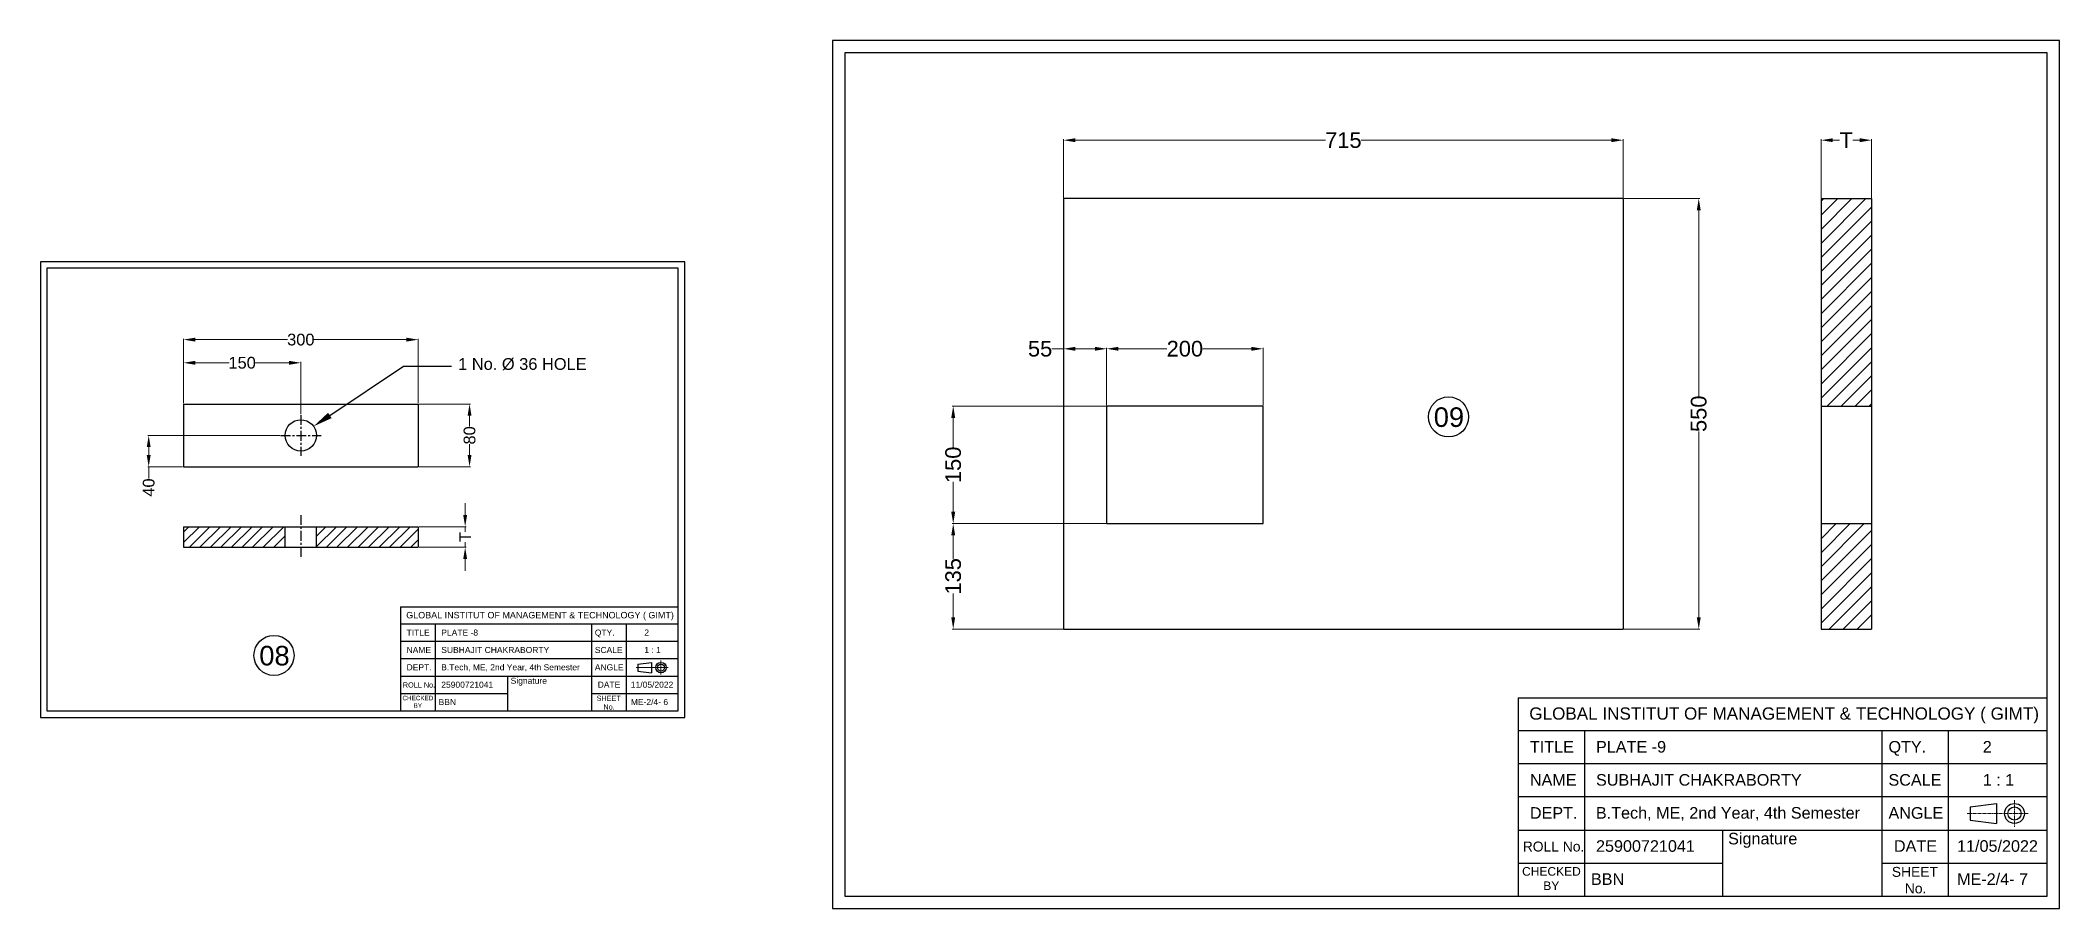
# Model space of a CAD drawing. Header units: millimetres. Extents: x 215 to 15965, y -6575 to 857.
# Drawn here: x 11226 to 13807, y -6485 to -5376 of the extents above; entities that cross this region are included whole.
import ezdxf
from ezdxf import colors
from ezdxf.entities.mleader import LeaderData, LeaderLine
from ezdxf.math import Vec2, Vec3

# ---------------------------------------------------------------- set-up
doc = ezdxf.new("R2010")
doc.units = ezdxf.units.MM
doc.linetypes.add('CENTER', pattern=[50.8, 31.75, -6.35, 6.35, -6.35])
doc.styles.get("Standard").update_dxf_attribs({"font": 'arial.ttf'})
doc.dimstyles.new('BIJU SP. D-LINE', dxfattribs={"dimtxt": 6, "dimasz": 5.5, "dimexe": 1.25, "dimexo": 1, "dimtad": 0, "dimdec": 0, "dimdsep": 46, "dimtxsty": 'Standard', "dimcen": 2.5, "dimclrd": 200, "dimclre": 200, "dimclrt": 256, "dimadec": 0, "dimazin": 0, "dimtm": 1e-09, "dimtfac": 1, "dimtdec": 0, "dimtmove": 0, "dimatfit": 3, "dimfxl": 0, "dimlwd": 13, "dimlwe": 13, "dimarcsym": 0})

msp = doc.modelspace()

# ---------------------------------------------------------------- texts
at = {"attachment_point": 1}
for s, width, insert, char_height in [('1 No. %%C 36 HOLE', 351.701, (11760.2, -5781.9), 15), ('09', 42.736, (13006.8, -5844.8), 25), ('08', 42.736, (11506.1, -6149.4), 25)]:
    msp.add_mtext_dynamic_manual_height_columns(s, width=width, gutter_width=12.5, heights=[0], dxfattribs=dict(at, insert=insert, char_height=char_height))

# ---------------------------------------------------------------- blocks, each defined once
blk = doc.blocks.new('*D579')
at = {"color": 200, "lineweight": 13, "transparency": 16777216}
for p, q in [((12533.8, -5577), (12533.8, -5502.3)), ((12548.8, -5503.6), (12868.6, -5503.6)), ((13233.8, -5503.6), (12914, -5503.6)), ((13248.8, -5577), (13248.8, -5502.3))]:
    blk.add_line(p, q, dxfattribs=at)
at = {"color": 200, "transparency": 16777216}
for points in [[(12548.8, -5501.1), (12548.8, -5506.1), (12533.8, -5503.6)], [(13233.8, -5501.1), (13233.8, -5506.1), (13248.8, -5503.6)]]:
    blk.add_solid(points, dxfattribs=at)
at = {"layer": 'Defpoints', "color": 0, "transparency": 16777216}
for p in [(13248.8, -5503.6), (12533.8, -5578), (13248.8, -5578)]:
    blk.add_point(p, dxfattribs=at)
at = {"transparency": 16777216, "insert": (12891.3, -5503.6), "char_height": 20, "attachment_point": 5}
blk.add_mtext('715', dxfattribs=at)
blk = doc.blocks.new('*D580')
at = {"color": 200, "lineweight": 13, "transparency": 16777216}
for p, q in [((13249.8, -5578), (13346.7, -5578)), ((13345.4, -5593), (13345.4, -5830.3)), ((13345.4, -6113), (13345.4, -5875.7)), ((13249.8, -6128), (13346.7, -6128))]:
    blk.add_line(p, q, dxfattribs=at)
at = {"color": 200, "transparency": 16777216}
for points in [[(13342.9, -5593), (13347.9, -5593), (13345.4, -5578)], [(13342.9, -6113), (13347.9, -6113), (13345.4, -6128)]]:
    blk.add_solid(points, dxfattribs=at)
at = {"layer": 'Defpoints', "color": 0, "transparency": 16777216}
for p in [(13248.8, -5578), (13248.8, -6128), (13345.4, -6128)]:
    blk.add_point(p, dxfattribs=at)
at = {"transparency": 16777216, "insert": (13345.4, -5853), "char_height": 20, "attachment_point": 5, "rotation": 90}
blk.add_mtext('550', dxfattribs=at)
blk = doc.blocks.new('*D582')
at = {"color": 200, "lineweight": 13, "transparency": 16777216}
for p, q in [((12588.8, -5842.2), (12588.8, -5768.7)), ((12603.8, -5770), (12665.9, -5770)), ((12773.8, -5770), (12711.6, -5770)), ((12788.8, -5842.2), (12788.8, -5768.7))]:
    blk.add_line(p, q, dxfattribs=at)
at = {"color": 200, "transparency": 16777216}
for points in [[(12603.8, -5767.5), (12603.8, -5772.5), (12588.8, -5770)], [(12773.8, -5767.5), (12773.8, -5772.5), (12788.8, -5770)]]:
    blk.add_solid(points, dxfattribs=at)
at = {"layer": 'Defpoints', "color": 0, "transparency": 16777216}
for p in [(12788.8, -5770), (12588.8, -5843.2), (12788.8, -5843.2)]:
    blk.add_point(p, dxfattribs=at)
at = {"transparency": 16777216, "insert": (12688.8, -5770), "char_height": 20, "attachment_point": 5}
blk.add_mtext('200', dxfattribs=at)
blk = doc.blocks.new('*D583')
at = {"color": 200, "lineweight": 13, "transparency": 16777216}
for p, q in [((12587.8, -5843.2), (12391.5, -5843.2)), ((12392.8, -5858.2), (12392.8, -5896.4)), ((12392.8, -5978.2), (12392.8, -5939.9)), ((12587.8, -5993.2), (12391.5, -5993.2))]:
    blk.add_line(p, q, dxfattribs=at)
at = {"color": 200, "transparency": 16777216}
for points in [[(12390.3, -5858.2), (12395.3, -5858.2), (12392.8, -5843.2)], [(12390.3, -5978.2), (12395.3, -5978.2), (12392.8, -5993.2)]]:
    blk.add_solid(points, dxfattribs=at)
at = {"layer": 'Defpoints', "color": 0, "transparency": 16777216}
for p in [(12588.8, -5843.2), (12392.8, -5993.2), (12588.8, -5993.2)]:
    blk.add_point(p, dxfattribs=at)
at = {"transparency": 16777216, "insert": (12392.8, -5918.2), "char_height": 20, "attachment_point": 5, "rotation": 90}
blk.add_mtext('150', dxfattribs=at)
blk = doc.blocks.new('*D581')
at = {"color": 200, "lineweight": 13, "transparency": 16777216}
for p, q in [((12587.8, -5993.2), (12391.5, -5993.2)), ((12392.8, -6008.2), (12392.8, -6038.7)), ((12392.8, -6113), (12392.8, -6082.5)), ((12532.8, -6128), (12391.5, -6128))]:
    blk.add_line(p, q, dxfattribs=at)
at = {"color": 200, "transparency": 16777216}
for points in [[(12390.3, -6008.2), (12395.3, -6008.2), (12392.8, -5993.2)], [(12390.3, -6113), (12395.3, -6113), (12392.8, -6128)]]:
    blk.add_solid(points, dxfattribs=at)
at = {"layer": 'Defpoints', "color": 0, "transparency": 16777216}
for p in [(12588.8, -5993.2), (12392.8, -6128), (12533.8, -6128)]:
    blk.add_point(p, dxfattribs=at)
at = {"transparency": 16777216, "insert": (12392.8, -6060.6), "char_height": 20, "attachment_point": 5, "rotation": 90}
blk.add_mtext('135', dxfattribs=at)
blk = doc.blocks.new('*D584')
at = {"color": 200, "lineweight": 13, "transparency": 16777216}
for p, q in [((13501.7, -5577), (13501.7, -5502.3)), ((13516.7, -5503.6), (13525.3, -5503.6)), ((13551.1, -5503.6), (13542.4, -5503.6)), ((13566.1, -5577), (13566.1, -5502.3))]:
    blk.add_line(p, q, dxfattribs=at)
at = {"color": 200, "transparency": 16777216}
for points in [[(13516.7, -5501.1), (13516.7, -5506.1), (13501.7, -5503.6)], [(13551.1, -5501.1), (13551.1, -5506.1), (13566.1, -5503.6)]]:
    blk.add_solid(points, dxfattribs=at)
at = {"layer": 'Defpoints', "color": 0, "transparency": 16777216}
for p in [(13566.1, -5503.6), (13501.7, -5578), (13566.1, -5578)]:
    blk.add_point(p, dxfattribs=at)
at = {"transparency": 16777216, "insert": (13533.9, -5503.6), "char_height": 20, "attachment_point": 5}
blk.add_mtext('T', dxfattribs=at)
blk = doc.blocks.new('A$C77842E28')
for p, q in [((664, 204), (664, 12)), ((664, 204), (1176, 204)), ((1176, 12), (1176, 204)), ((1176, 172), (664, 172)), ((728, 172), (728, 12)), ((1016, 172), (1016, 12)), ((1080, 172), (1080, 12)), ((1176, 140), (664, 140)), ((1176, 108), (664, 108)), ((1101.4, 98.4), (1127, 101.6)), ((1101.4, 98.4), (1101.4, 85.6)), ((1127, 101.6), (1127, 82.4)), ((1101.4, 85.6), (1127, 82.4)), ((664, 76), (1176, 76)), ((862.1, 12), (862.1, 76)), ((664, 44), (862.1, 44)), ((1016, 44), (1176, 44)), ((664, 12), (1176, 12))]:
    blk.add_line(p, q)
at = {"color": 6, "linetype": 'CENTER', "lineweight": 13, "ltscale": 0.1}
for p, q in [((1144.3, 105), (1144.3, 79)), ((1098.5, 92), (1157.8, 92))]:
    blk.add_line(p, q, dxfattribs=at)
at = {"color": 0}
for points in [[(1188, 0), (1188, 840), (0, 840), (0, 0)], [(1176, 12), (1176, 828), (12, 828), (12, 12)]]:
    blk.add_lwpolyline(points, close=True, dxfattribs=at)
for radius in [9.6, 6.4]:
    blk.add_circle((1144.3, 92), radius)
at = {"attachment_point": 1}
for s, width, insert, char_height in [('GLOBAL INSTITUT OF MANAGEMENT & TECHNOLOGY ( GIMT)', 597.904, (674.6, 194.6), 11.84), ('TITLE', 160, (675.2, 162.1), 11.2), ('PLATE -9', 95.926, (739.2, 162.1), 11.2), ('QTY.', 160, (1022.3, 162.1), 11.2), ('2', 160, (1113.6, 162.1), 11.2), ('NAME', 160, (675.2, 130.1), 11.2), ('SUBHAJIT CHAKRABORTY', 471.098, (739.2, 130.1), 11.2), ('SCALE', 160, (1022.3, 130.1), 11.2), ('1 : 1', 160, (1113.6, 130.1), 11.2), ('DEPT.', 160, (675.2, 98.1), 11.2), ('B.Tech, ME, 2nd Year, 4th Semester ', 499.147, (739.1, 98.2), 11.2), ('ANGLE', 160, (1022.3, 98.1), 11.2), ('ROLL No.', 160, (668.3, 64.8), 9.6), ('25900721041', 160, (739.2, 66.1), 11.2), ('Signature ', 160, (867.1, 73.3), 11.2), ('DATE', 160, (1027.6, 66.1), 11.2), ('11/05/2022', 160, (1088.7, 66.1), 11.2), ('\\pi-17.774;CHECKED\\P\\pi2.7621;BY', 20.087, (685.4, 40.1), 8.32), ('\\pi-14.14871,t110.65129;SHEET \\P\\pi-1.56917,t123.23083;No.', 15.544, (1039.7, 40.3), 9.6), ('BBN', 160, (734.3, 34.1), 11.2), ('ME-2/4- 7', 160, (1088.7, 34.1), 11.2)]:
    blk.add_mtext_dynamic_manual_height_columns(s, width=width, gutter_width=12.5, heights=[0], dxfattribs=dict(at, insert=insert, char_height=char_height))
blk = doc.blocks.new('*D586')
at = {"color": 200, "lineweight": 13, "transparency": 16777216}
for p, q in [((11409.2, -5839.6), (11409.2, -5757.1)), ((11424.2, -5758.3), (11542, -5758.3)), ((11694.2, -5758.3), (11576.3, -5758.3)), ((11709.2, -5839.6), (11709.2, -5757.1))]:
    blk.add_line(p, q, dxfattribs=at)
at = {"color": 200, "transparency": 16777216}
for points in [[(11424.2, -5755.8), (11424.2, -5760.8), (11409.2, -5758.3)], [(11694.2, -5755.8), (11694.2, -5760.8), (11709.2, -5758.3)]]:
    blk.add_solid(points, dxfattribs=at)
at = {"layer": 'Defpoints', "color": 0, "transparency": 16777216}
for p in [(11709.2, -5758.3), (11409.2, -5840.6), (11709.2, -5840.6)]:
    blk.add_point(p, dxfattribs=at)
at = {"transparency": 16777216, "insert": (11559.2, -5758.3), "char_height": 15, "attachment_point": 5}
blk.add_mtext('300', dxfattribs=at)
blk = doc.blocks.new('*D587')
at = {"color": 200, "lineweight": 13, "transparency": 16777216}
for p, q in [((11710.2, -5840.6), (11776.1, -5840.6)), ((11774.8, -5855.6), (11774.8, -5869.2)), ((11774.8, -5905.6), (11774.8, -5891.9)), ((11710.2, -5920.6), (11776.1, -5920.6))]:
    blk.add_line(p, q, dxfattribs=at)
at = {"color": 200, "transparency": 16777216}
for points in [[(11772.3, -5855.6), (11777.3, -5855.6), (11774.8, -5840.6)], [(11772.3, -5905.6), (11777.3, -5905.6), (11774.8, -5920.6)]]:
    blk.add_solid(points, dxfattribs=at)
at = {"layer": 'Defpoints', "color": 0, "transparency": 16777216}
for p in [(11709.2, -5840.6), (11709.2, -5920.6), (11774.8, -5920.6)]:
    blk.add_point(p, dxfattribs=at)
at = {"transparency": 16777216, "insert": (11774.8, -5880.6), "char_height": 15, "attachment_point": 5, "rotation": 90}
blk.add_mtext('80', dxfattribs=at)
blk = doc.blocks.new('*D588')
at = {"color": 200, "lineweight": 13, "transparency": 16777216}
for p, q in [((11409.2, -5839.6), (11409.2, -5786.6)), ((11424.2, -5787.9), (11467.7, -5787.9)), ((11544.2, -5787.9), (11500.6, -5787.9)), ((11559.2, -5853.6), (11559.2, -5786.6))]:
    blk.add_line(p, q, dxfattribs=at)
at = {"color": 200, "transparency": 16777216}
for points in [[(11424.2, -5785.4), (11424.2, -5790.4), (11409.2, -5787.9)], [(11544.2, -5785.4), (11544.2, -5790.4), (11559.2, -5787.9)]]:
    blk.add_solid(points, dxfattribs=at)
at = {"layer": 'Defpoints', "color": 0, "transparency": 16777216}
for p in [(11559.2, -5787.9), (11409.2, -5840.6), (11559.2, -5854.6)]:
    blk.add_point(p, dxfattribs=at)
at = {"transparency": 16777216, "insert": (11484.2, -5787.9), "char_height": 15, "attachment_point": 5}
blk.add_mtext('150', dxfattribs=at)
blk = doc.blocks.new('*D589')
at = {"color": 200, "lineweight": 13, "transparency": 16777216}
for p, q in [((11532.2, -5880.6), (11363.6, -5880.6)), ((11364.8, -5895.6), (11364.8, -5905.6)), ((11408.2, -5920.6), (11363.6, -5920.6)), ((11364.8, -5920.6), (11364.8, -5935.6))]:
    blk.add_line(p, q, dxfattribs=at)
at = {"color": 200, "transparency": 16777216}
for points in [[(11362.3, -5895.6), (11367.3, -5895.6), (11364.8, -5880.6)], [(11362.3, -5905.6), (11367.3, -5905.6), (11364.8, -5920.6)]]:
    blk.add_solid(points, dxfattribs=at)
at = {"layer": 'Defpoints', "color": 0, "transparency": 16777216}
for p in [(11533.2, -5880.6), (11364.8, -5920.6), (11409.2, -5920.6)]:
    blk.add_point(p, dxfattribs=at)
at = {"transparency": 16777216, "insert": (11364.8, -5947.2), "char_height": 15, "attachment_point": 5, "rotation": 90}
blk.add_mtext('40', dxfattribs=at)
blk = doc.blocks.new('*D590')
at = {"color": 200, "lineweight": 13, "transparency": 16777216}
for p, q in [((11769.2, -5982.2), (11769.2, -5967.2)), ((11710.2, -5997.2), (11770.4, -5997.2)), ((11769.2, -5997.2), (11769.2, -6003.8)), ((11710.2, -6023.5), (11770.4, -6023.5)), ((11769.2, -6023.5), (11769.2, -6016.9)), ((11769.2, -6038.5), (11769.2, -6053.5))]:
    blk.add_line(p, q, dxfattribs=at)
at = {"color": 200, "transparency": 16777216}
for points in [[(11766.7, -5982.2), (11771.7, -5982.2), (11769.2, -5997.2)], [(11766.7, -6038.5), (11771.7, -6038.5), (11769.2, -6023.5)]]:
    blk.add_solid(points, dxfattribs=at)
at = {"layer": 'Defpoints', "color": 0, "transparency": 16777216}
for p in [(11709.2, -5997.2), (11709.2, -6023.5), (11769.2, -6023.5)]:
    blk.add_point(p, dxfattribs=at)
at = {"transparency": 16777216, "insert": (11769.2, -6010.3), "char_height": 15, "attachment_point": 5, "rotation": 90}
blk.add_mtext('T', dxfattribs=at)
blk = doc.blocks.new('A$C332B4CF9')
for p, q in [((664, 204), (664, 12)), ((664, 204), (1176, 204)), ((1176, 12), (1176, 204)), ((1176, 172), (664, 172)), ((728, 172), (728, 12)), ((1016, 172), (1016, 12)), ((1080, 172), (1080, 12)), ((1176, 140), (664, 140)), ((1176, 108), (664, 108)), ((664, 76), (1176, 76)), ((862.1, 12), (862.1, 76)), ((1101.4, 98.4), (1127, 101.6)), ((1101.4, 98.4), (1101.4, 85.6)), ((1101.4, 85.6), (1127, 82.4)), ((1127, 101.6), (1127, 82.4)), ((664, 44), (862.1, 44)), ((1016, 44), (1176, 44)), ((664, 12), (1176, 12))]:
    blk.add_line(p, q)
at = {"color": 6, "linetype": 'CENTER', "lineweight": 13, "ltscale": 0.1}
for p, q in [((1098.5, 92), (1157.8, 92)), ((1144.3, 105), (1144.3, 79))]:
    blk.add_line(p, q, dxfattribs=at)
at = {"color": 0}
for points in [[(1188, 0), (1188, 840), (0, 840), (0, 0)], [(1176, 12), (1176, 828), (12, 828), (12, 12)]]:
    blk.add_lwpolyline(points, close=True, dxfattribs=at)
for radius in [9.6, 6.4]:
    blk.add_circle((1144.3, 92), radius)
at = {"attachment_point": 1}
for s, width, insert, char_height in [('GLOBAL INSTITUT OF MANAGEMENT & TECHNOLOGY ( GIMT)', 597.904, (674.6, 194.6), 11.84), ('TITLE', 160, (675.2, 162.1), 11.2), ('PLATE -8', 95.926, (739.2, 162.1), 11.2), ('QTY.', 160, (1022.3, 162.1), 11.2), ('2', 160, (1113.6, 162.1), 11.2), ('NAME', 160, (675.2, 130.1), 11.2), ('SUBHAJIT CHAKRABORTY', 471.098, (739.2, 130.1), 11.2), ('SCALE', 160, (1022.3, 130.1), 11.2), ('1 : 1', 160, (1113.6, 130.1), 11.2), ('DEPT.', 160, (675.2, 98.1), 11.2), ('B.Tech, ME, 2nd Year, 4th Semester ', 499.147, (739.1, 98.2), 11.2), ('ANGLE', 160, (1022.3, 98.1), 11.2), ('\\pi-17.774;CHECKED\\P\\pi2.7621;BY', 20.087, (685.4, 40.1), 8.32), ('ROLL No.', 160, (668.3, 64.8), 9.6), ('25900721041', 160, (739.2, 66.1), 11.2), ('Signature ', 160, (867.1, 73.3), 11.2), ('\\pi-14.14871,t110.65129;SHEET \\P\\pi-1.56917,t123.23083;No.', 15.544, (1039.7, 40.3), 9.6), ('DATE', 160, (1027.6, 66.1), 11.2), ('11/05/2022', 160, (1088.7, 66.1), 11.2), ('BBN', 160, (734.3, 34.1), 11.2), ('ME-2/4- 6', 160, (1088.7, 34.1), 11.2)]:
    blk.add_mtext_dynamic_manual_height_columns(s, width=width, gutter_width=12.5, heights=[0], dxfattribs=dict(at, insert=insert, char_height=char_height))
blk = doc.blocks.new('*D639')
at = {"color": 200, "lineweight": 13, "transparency": 16777216}
for p, q in [((12533.8, -5770), (12518.8, -5770)), ((12533.8, -5780.2), (12533.8, -5768.7)), ((12573.8, -5770), (12548.8, -5770)), ((12588.8, -5842.2), (12588.8, -5768.7))]:
    blk.add_line(p, q, dxfattribs=at)
at = {"color": 200, "transparency": 16777216}
for points in [[(12548.8, -5767.5), (12548.8, -5772.5), (12533.8, -5770)], [(12573.8, -5767.5), (12573.8, -5772.5), (12588.8, -5770)]]:
    blk.add_solid(points, dxfattribs=at)
at = {"layer": 'Defpoints', "color": 0, "transparency": 16777216}
for p in [(12533.8, -5770), (12533.8, -5781.2), (12588.8, -5843.2)]:
    blk.add_point(p, dxfattribs=at)
at = {"transparency": 16777216, "insert": (12503.8, -5770), "char_height": 20, "attachment_point": 5}
blk.add_mtext('55', dxfattribs=at)

# ---------------------------------------------------------------- dimensions: what is measured, and where the dimension line sits
for base, p1, p2, override, picture, middle in [((13248.8, -5503.6), (12533.8, -5578), (13248.8, -5578), {"dimtxt": 20, "dimasz": 15}, '*D579', (12891.3, -5503.6)), ((11709.2, -5758.3), (11409.2, -5840.6), (11709.2, -5840.6), {"dimtxt": 15, "dimasz": 15}, '*D586', (11559.2, -5758.3)), ((11559.2, -5787.9), (11409.2, -5840.6), (11559.2, -5854.6), {"dimtxt": 15, "dimasz": 15}, '*D588', (11484.2, -5787.9)), ((12533.8, -5770), (12588.8, -5843.2), (12533.8, -5781.2), {"dimtxt": 20, "dimasz": 15}, '*D639', (12503.8, -5770)), ((12788.8, -5770), (12588.8, -5843.2), (12788.8, -5843.2), {"dimtxt": 20, "dimasz": 15}, '*D582', (12688.8, -5770))]:
    dim = msp.add_linear_dim(base=base, p1=p1, p2=p2, dimstyle='BIJU SP. D-LINE', override=override)
    dim.commit()
    dim.dimension.update_dxf_attribs({"geometry": picture, "text_midpoint": middle})
dim = msp.add_linear_dim(base=(13566.1, -5503.6), p1=(13501.7, -5578), p2=(13566.1, -5578), text='T', dimstyle='BIJU SP. D-LINE', override={"dimtxt": 20, "dimasz": 15})
dim.commit()
dim.dimension.update_dxf_attribs({"geometry": '*D584', "text_midpoint": (13533.9, -5503.6)})
for base, p1, p2, override, picture, middle in [((13345.4, -6128), (13248.8, -5578), (13248.8, -6128), {"dimtxt": 20, "dimasz": 15}, '*D580', (13345.4, -5853)), ((11774.8, -5920.6), (11709.2, -5840.6), (11709.2, -5920.6), {"dimtxt": 15, "dimasz": 15}, '*D587', (11774.8, -5880.6)), ((12392.8, -5993.2), (12588.8, -5843.2), (12588.8, -5993.2), {"dimtxt": 20, "dimasz": 15}, '*D583', (12392.8, -5918.2)), ((11364.8, -5920.6), (11533.2, -5880.6), (11409.2, -5920.6), {"dimtxt": 15, "dimasz": 15}, '*D589', (11364.8, -5947.2)), ((12392.8, -6128), (12588.8, -5993.2), (12533.8, -6128), {"dimtxt": 20, "dimasz": 15}, '*D581', (12392.8, -6060.6))]:
    dim = msp.add_linear_dim(base=base, p1=p1, p2=p2, angle=90, dimstyle='BIJU SP. D-LINE', override=override)
    dim.commit()
    dim.dimension.update_dxf_attribs({"geometry": picture, "text_midpoint": middle})
dim = msp.add_linear_dim(base=(11769.2, -6023.5), p1=(11709.2, -5997.2), p2=(11709.2, -6023.5), angle=90, text='T', dimstyle='BIJU SP. D-LINE', override={"dimtxt": 15, "dimasz": 15})
dim.commit()
dim.dimension.update_dxf_attribs({"geometry": '*D590', "text_midpoint": (11769.2, -6010.3)})

# ---------------------------------------------------------------- hatches: boundary and pattern name
at = {"true_color": 0x58ba48}
h = msp.add_hatch(dxfattribs=at)
h.set_pattern_fill('ANSI31', color=85, scale=4)
h.set_pattern_definition([(45, (1912.97, 0), (-8.980256, 8.980256), [])])
h.paths.add_polyline_path([(13566.1, -5843.2), (13566.1, -5578), (13501.7, -5578), (13501.7, -5843.2)])
h.paths.add_polyline_path([(13566.1, -6128), (13566.1, -5993.2), (13501.7, -5993.2), (13501.7, -6128)])
h = msp.add_hatch(dxfattribs=at)
h.set_pattern_fill('ANSI31', color=85, scale=3)
h.set_pattern_definition([(45, (-300.263, 0), (-6.735192, 6.735192), [])])
h.paths.add_polyline_path([(11539.2, -6023.5), (11539.2, -5997.2), (11409.2, -5997.2), (11409.2, -6023.5)])
h.paths.add_polyline_path([(11579.2, -5997.2), (11579.2, -6023.5), (11709.2, -6023.5), (11709.2, -5997.2)])

# ---------------------------------------------------------------- linework, layer by layer
for p, q in [((13248.8, -5578), (12533.8, -5578)), ((12533.8, -5578), (12533.8, -6128)), ((13248.8, -5578), (13248.8, -6128)), ((13501.7, -5578), (13566.1, -5578)), ((13501.7, -5578), (13501.7, -6128)), ((13566.1, -5578), (13566.1, -6128)), ((11409.2, -5840.6), (11709.2, -5840.6)), ((11409.2, -5840.6), (11409.2, -5920.6)), ((11709.2, -5840.6), (11709.2, -5920.6)), ((12588.8, -5843.2), (12588.8, -5993.2)), ((12788.8, -5843.2), (12588.8, -5843.2)), ((12788.8, -5993.2), (12788.8, -5843.2)), ((13501.7, -5843.2), (13566.1, -5843.2)), ((11409.2, -5920.6), (11709.2, -5920.6)), ((11409.2, -5997.2), (11709.2, -5997.2)), ((11409.2, -5997.2), (11409.2, -6023.5)), ((11539.2, -6023.5), (11539.2, -5997.2)), ((11579.2, -6023.5), (11579.2, -5997.2)), ((11709.2, -5997.2), (11709.2, -6023.5)), ((12588.8, -5993.2), (12788.8, -5993.2)), ((13501.7, -5993.2), (13566.1, -5993.2)), ((11409.2, -6023.5), (11709.2, -6023.5)), ((12533.8, -6128), (13248.8, -6128)), ((13501.7, -6128), (13566.1, -6128))]:
    msp.add_line(p, q)
at = {"color": 1, "linetype": 'CENTER', "ltscale": 0.4}
for p, q in [((11559.2, -5854.6), (11559.2, -5906.6)), ((11533.2, -5880.6), (11585.2, -5880.6)), ((11559.2, -5982.3), (11559.2, -6038.2))]:
    msp.add_line(p, q, dxfattribs=at)
for centre, radius in [((13025.7, -5857), 25.6), ((11559.2, -5880.6), 20), ((11524.9, -6161.6), 25.6)]:
    msp.add_circle(centre, radius)

# ---------------------------------------------------------------- block references
for name, p, xscale, yscale, zscale in [('A$C77842E28', (12238.4, -6484.9), 1.32, 1.32, 1.32), ('A$C332B4CF9', (11226.4, -6240.9), 0.6930000000000001, 0.6930000000000001, 0.6930000000000001)]:
    msp.add_blockref(name, p, dxfattribs=dict(xscale=xscale, yscale=yscale, zscale=zscale))

msp.set_redraw_order([(e.dxf.handle, doc.entitydb.next_handle()) for e in msp.query("TEXT MTEXT ATTDEF DIMENSION ARC_DIMENSION")])  # texts and dimensions are drawn at this point

# ---------------------------------------------------------------- leaders
ml = msp.add_multileader_mtext('Standard')
ml.set_content('', color=256)
ml.set_leader_properties(color=6)
ml.build(insert=Vec2(0, 0))
ml.multileader.update_dxf_attribs({"arrow_head_size": 25})
ctx = ml.context
ctx.base_point, ctx.arrow_head_size, ctx.plane_origin = Vec3(11751.7, -5792.3), 25, Vec3(11494.5, -5838.1)
notes = []
notes.append((ctx, [(0, (1, 1, 0), (11690.4, -5792.3), (1, 0), 61.2, [(0, [(11575.5, -5869)], 0, [])])]))
ctx.mtext.insert, ctx.mtext.flow_direction = Vec3(11753.7, -5790.3), 5
for ctx, leaders in notes:
    for number, flags, end, landing, length, lines in leaders:
        leader = LeaderData()
        leader.index, (leader.has_last_leader_line, leader.has_dogleg_vector, leader.attachment_direction) = number, flags
        leader.last_leader_point, leader.dogleg_vector, leader.dogleg_length = Vec3(end), Vec3(landing), length
        for number, points, colour, breaks in lines:
            line = LeaderLine()
            line.index, line.vertices, line.color, line.breaks = number, Vec3.list(points), colors.encode_raw_color(colour), breaks
            leader.lines.append(line)
        ctx.leaders.append(leader)

doc.saveas('drawing.dxf')
